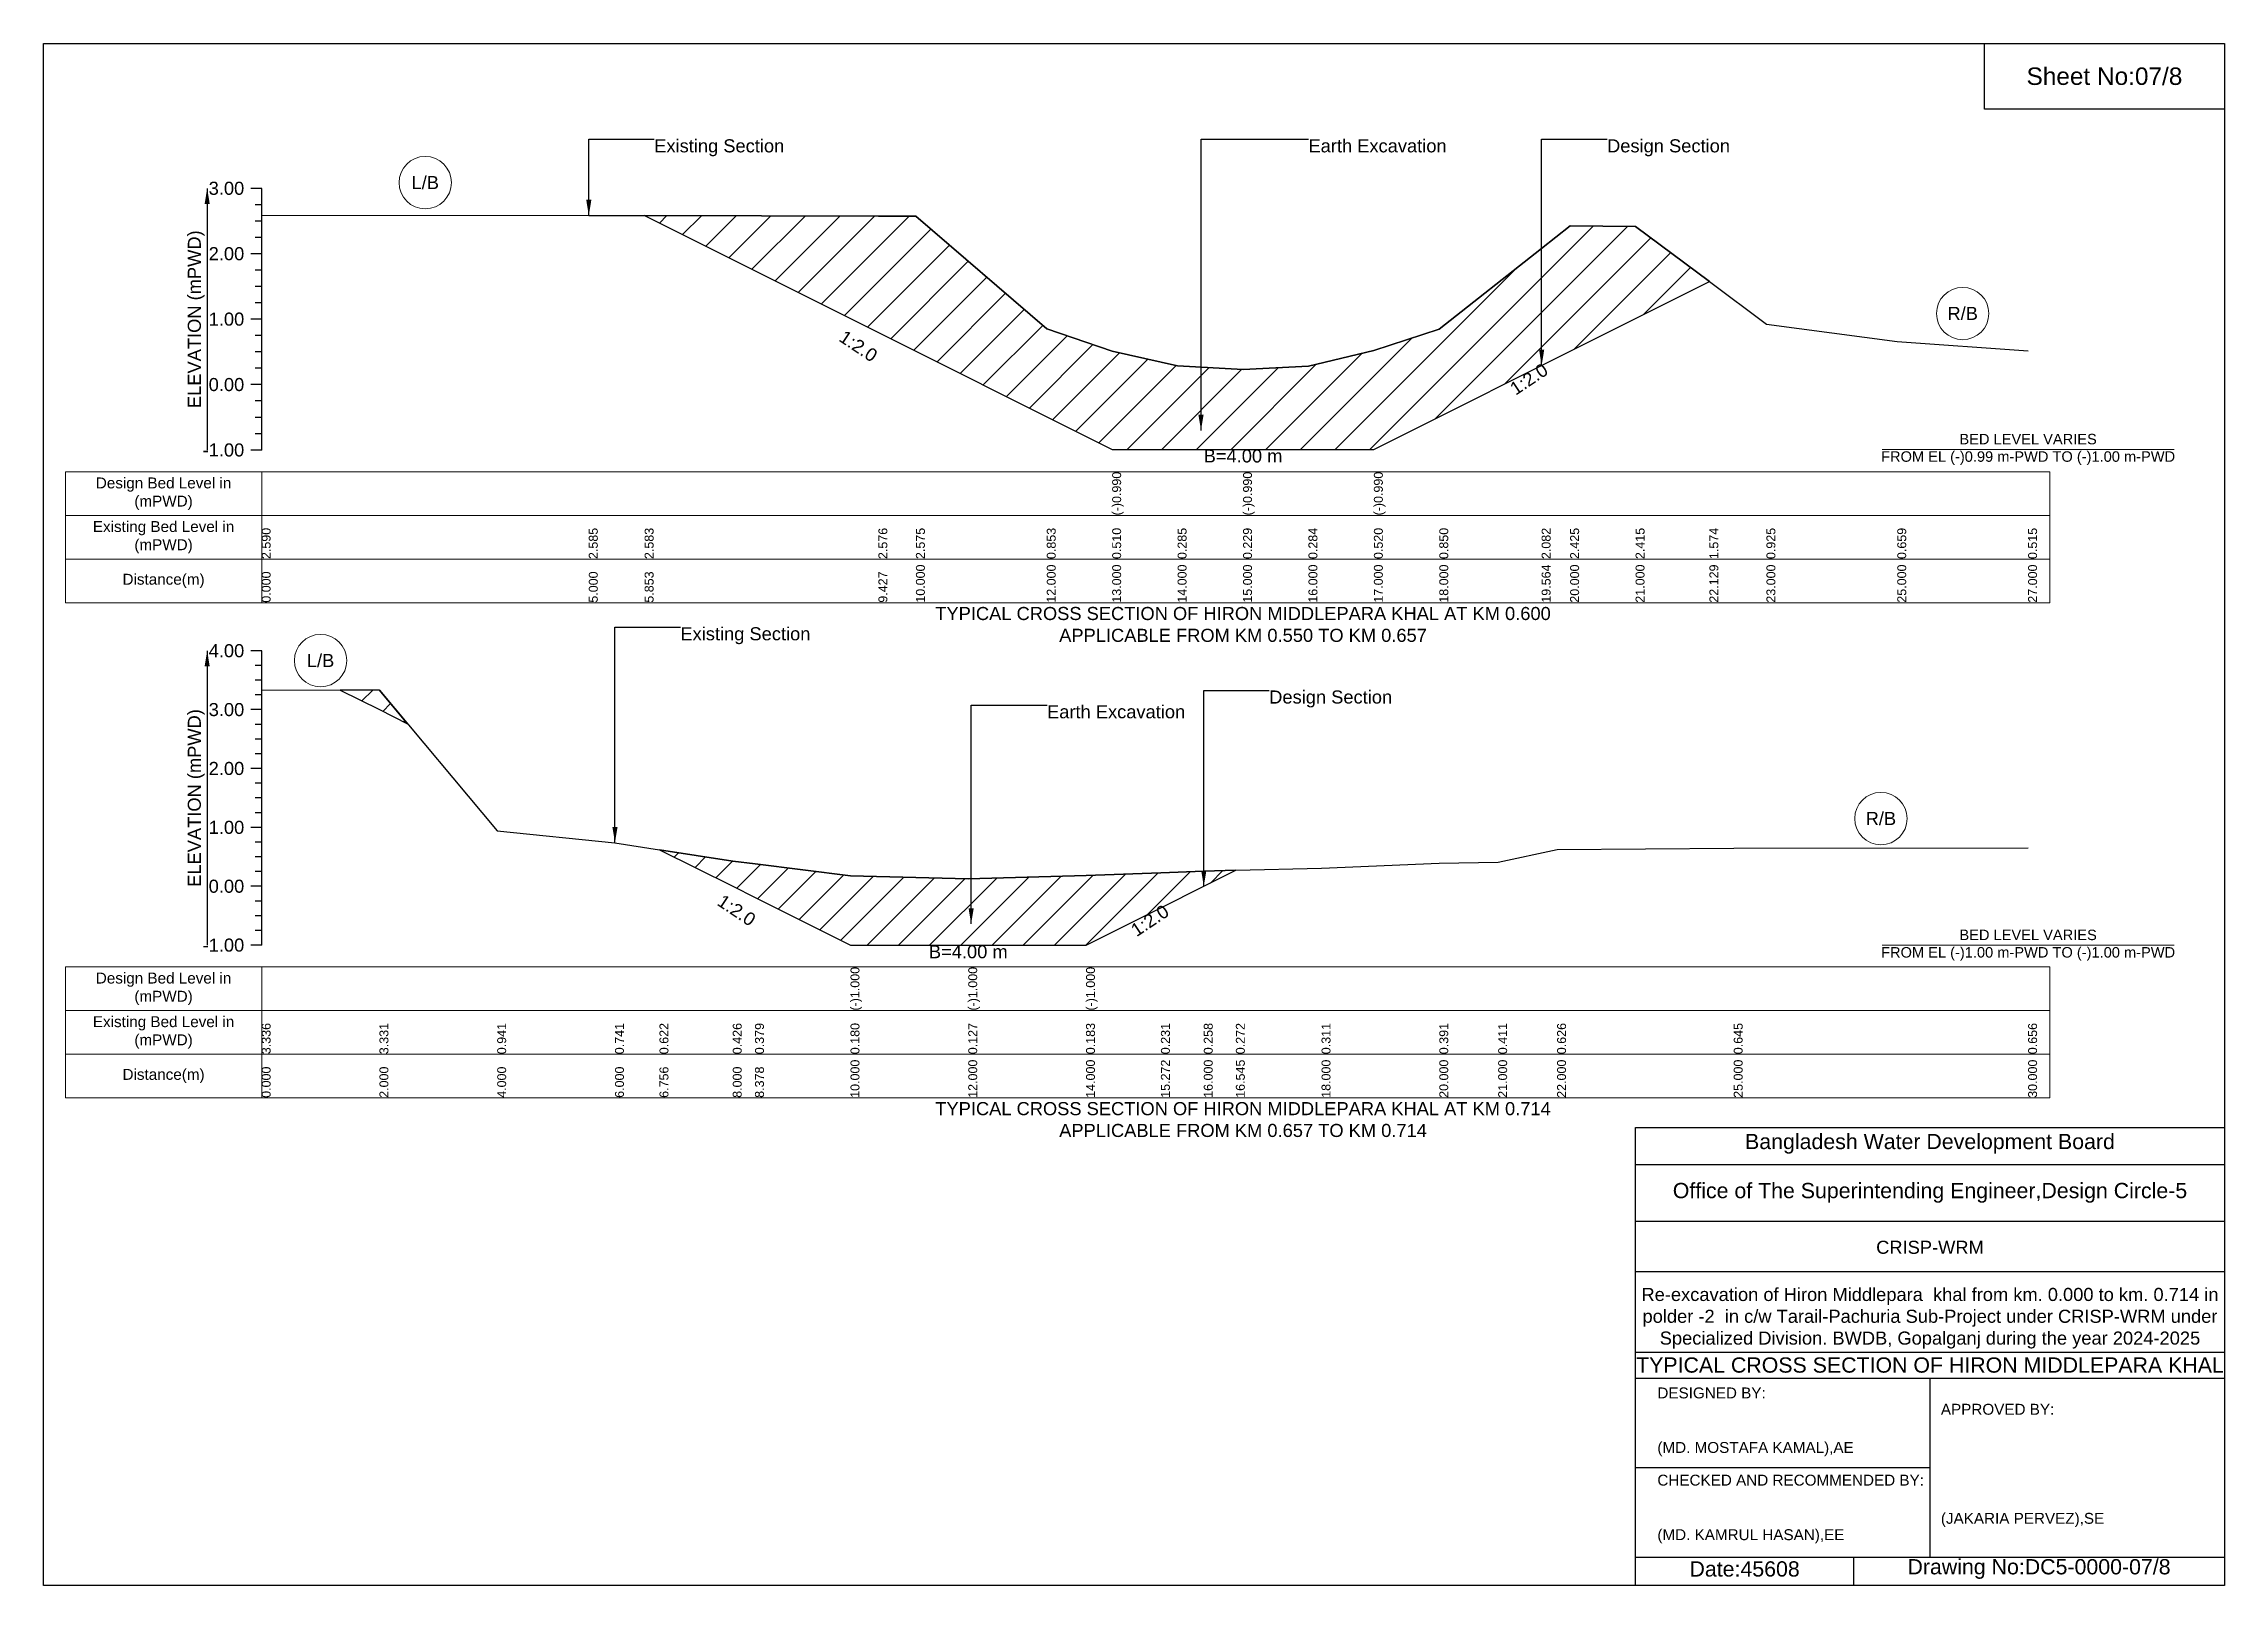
# Model space of a CAD drawing. Header units: inches. Extents: x 91000 to 178000, y -5656 to 6922.
# Drawn here: x 160000 to 168000, y -5656 to 0 of the extents above; entities that cross this region are included whole.
import ezdxf

# ---------------------------------------------------------------- set-up
doc = ezdxf.new("R2010")
doc.units = ezdxf.units.IN
doc.header["$LTSCALE"] = 7
doc.header["$MEASUREMENT"] = 0
for name, color, linetype, lineweight in [('Cross section Data Border', 7, 'Continuous', 9), ('Cross Section Labels', 7, 'Continuous', 9), ('Existing_Bed_Level for Xsection', 7, 'Continuous', 25)]:
    doc.layers.add(name, color=color, linetype=linetype, lineweight=lineweight)
doc.styles.get("Standard").update_dxf_attribs({"font": 'arial.ttf'})
doc.dimstyles.get("Standard").update_dxf_attribs({"dimtxt": 0.18, "dimasz": 0.18, "dimexe": 0.18, "dimexo": 0.0625, "dimgap": 0.09, "dimtad": 0, "dimtih": 1, "dimtoh": 1, "dimdec": 4, "dimzin": 0, "dimdsep": 46, "dimtxsty": 'Standard', "dimcen": 0.09, "dimadec": 0, "dimazin": 0, "dimtfac": 1, "dimtdec": 4, "dimtofl": 0, "dimtmove": 0, "dimatfit": 3, "dimfxl": 1, "dimtolj": 1, "dimtzin": 0, "dimarcsym": 0})

msp = doc.modelspace()

# ---------------------------------------------------------------- texts
at = {"attachment_point": 5}
for s, insert, char_height in [('Sheet No:07/8', (167560, -120), 64), ('Bangladesh Water Development Board', (166920, -4036), 56), ('Office of The Superintending Engineer,Design Circle-5', (166920, -4216), 56)]:
    msp.add_mtext(s, dxfattribs=dict(at, insert=insert, char_height=char_height))
for s, insert, char_height, width, attachment_point in [('CRISP-WRM', (166920, -4416), 48, 2240, 5), ('Re-excavation of Hiron Middlepara  khal from km. 0.000 to km. 0.714 in polder -2  in c/w Tarail-Pachuria Sub-Project under CRISP-WRM under Specialized Division. BWDB, Gopalganj during the year 2024-2025', (166920, -4676), 48, 2160, 5), ('TYPICAL CROSS SECTION OF HIRON MIDDLEPARA KHAL', (166920, -4848), 56, 2240, 5), ('DESIGNED BY:^J^J^J(MD. MOSTAFA KAMAL),AE', (165920, -5056), 40, 1120, 4), ('APPROVED BY:^J^J^J^J^J^J(JAKARIA PERVEZ),SE', (166960, -5216), 40, 1120, 4), ('CHECKED AND RECOMMENDED BY:^J^J^J(MD. KAMRUL HASAN),EE', (165920, -5376), 40, 1120, 4), ('Date:45608', (166240, -5596), 56, 1120, 5), ('Drawing No:DC5-0000-07/8', (167320, -5596), 56, 1760, 5)]:
    msp.add_mtext(s, dxfattribs=dict(insert=insert, char_height=char_height, width=width, attachment_point=attachment_point))
at = {"layer": 'Cross section Data Border', "char_height": 40, "width": 640, "attachment_point": 5}
for s, insert in [('Design Bed Level in (mPWD)', (160440, -1651)), ('Existing Bed Level in (mPWD)', (160440, -1811)), ('Distance(m)', (160440, -1971)), ('Design Bed Level in (mPWD)', (160440, -3467.4)), ('Existing Bed Level in (mPWD)', (160440, -3627.4)), ('Distance(m)', (160440, -3787.4))]:
    msp.add_mtext(s, dxfattribs=dict(at, insert=insert))
at = {"layer": 'Cross Section Labels'}
for s, insert, char_height, attachment_point in [('Existing Section', (162240, -351), 48, 1), ('Earth Excavation', (164640, -351), 48, 1), ('Design Section', (165735.4, -351), 48, 1), ('L/B', (161400, -510), 48, 5), ('R/B', (167040, -990.1), 48, 5), ('BED LEVEL VARIES ^JFROM EL (-)0.99 m-PWD TO (-)1.00 m-PWD', (167280, -1488.6), 38.4, 5), ('B=4.00 m', (164400, -1488.6), 48, 2), ('TYPICAL CROSS SECTION OF HIRON MIDDLEPARA KHAL AT KM 0.600^JAPPLICABLE FROM KM 0.550 TO KM 0.657', (164400, -2131), 48, 5), ('Existing Section', (162336, -2141), 48, 1), ('L/B', (161016, -2263.4), 48, 5), ('Design Section', (164496, -2373), 48, 1), ('Earth Excavation', (163681, -2427.1), 48, 1), ('R/B', (166740, -2842.9), 48, 5), ('BED LEVEL VARIES ^JFROM EL (-)1.00 m-PWD TO (-)1.00 m-PWD', (167280, -3307.4), 38.4, 5), ('B=4.00 m', (163392, -3307.4), 48, 2), ('TYPICAL CROSS SECTION OF HIRON MIDDLEPARA KHAL AT KM 0.714^JAPPLICABLE FROM KM 0.657 TO KM 0.714', (164400, -3947.4), 48, 5)]:
    msp.add_mtext(s, dxfattribs=dict(at, insert=insert, char_height=char_height, attachment_point=attachment_point))
at = {"layer": 'Cross Section Labels', "char_height": 48, "attachment_point": 2}
for insert, rotation in [((163002.4, -1089.8), 326.30993), ((165435.4, -1210.8), 33.69007), ((162555.7, -3159.3), 326.30993), ((164044.8, -3197), 33.69007)]:
    msp.add_mtext('1:2.0', dxfattribs=dict(at, insert=insert, rotation=rotation))
at = {"layer": 'Existing_Bed_Level for Xsection', "char_height": 48, "attachment_point": 6}
for s, insert in [('3.00', (160736, -531)), ('2.00', (160736, -771)), ('1.00', (160736, -1011)), ('0.00', (160736, -1251)), ('-1.00', (160736, -1491)), ('4.00', (160736, -2227.4)), ('3.00', (160736, -2443.4)), ('2.00', (160736, -2659.4)), ('1.00', (160736, -2875.4)), ('0.00', (160736, -3091.4)), ('-1.00', (160736, -3307.4))]:
    msp.add_mtext(s, dxfattribs=dict(at, insert=insert))
at = {"layer": 'Existing_Bed_Level for Xsection', "rotation": 90}
for s, insert, char_height, attachment_point in [('ELEVATION (mPWD)', (160560, -1011), 48, 5), ('(-)0.990', (163920, -1731), 32.8, 1), ('(-)0.990', (164400, -1731), 32.8, 1), ('(-)0.990', (164880, -1731), 32.8, 1), ('2.590', (160800, -1891), 32.8, 1), ('2.585', (162000, -1891), 32.8, 1), ('2.583', (162204.8, -1891), 32.8, 1), ('2.576', (163062.4, -1891), 32.8, 1), ('2.575', (163200, -1891), 32.8, 1), ('0.853', (163680, -1891), 32.8, 1), ('0.510', (163920, -1891), 32.8, 1), ('0.285', (164160, -1891), 32.8, 1), ('0.229', (164400, -1891), 32.8, 1), ('0.284', (164640, -1891), 32.8, 1), ('0.520', (164880, -1891), 32.8, 1), ('0.850', (165120, -1891), 32.8, 1), ('2.082', (165495.4, -1891), 32.8, 1), ('2.425', (165600, -1891), 32.8, 1), ('2.415', (165840, -1891), 32.8, 1), ('1.574', (166110.8, -1891), 32.8, 1), ('0.925', (166320, -1891), 32.8, 1), ('0.659', (166800, -1891), 32.8, 1), ('0.515', (167280, -1891), 32.8, 1), ('10.000', (163200, -2051), 32.8, 1), ('12.000', (163680, -2051), 32.8, 1), ('13.000', (163920, -2051), 32.8, 1), ('14.000', (164160, -2051), 32.8, 1), ('15.000', (164400, -2051), 32.8, 1), ('16.000', (164640, -2051), 32.8, 1), ('17.000', (164880, -2051), 32.8, 1), ('18.000', (165120, -2051), 32.8, 1), ('19.564', (165495.4, -2051), 32.8, 1), ('20.000', (165600, -2051), 32.8, 1), ('21.000', (165840, -2051), 32.8, 1), ('22.129', (166110.8, -2051), 32.8, 1), ('23.000', (166320, -2051), 32.8, 1), ('25.000', (166800, -2051), 32.8, 1), ('27.000', (167280, -2051), 32.8, 1), ('0.000', (160800, -2051), 32.8, 1), ('5.000', (162000, -2051), 32.8, 1), ('5.853', (162204.8, -2051), 32.8, 1), ('9.427', (163062.4, -2051), 32.8, 1), ('ELEVATION (mPWD)', (160560, -2767.4), 48, 5), ('(-)1.000', (162960, -3547.4), 32.8, 1), ('(-)1.000', (163392, -3547.4), 32.8, 1), ('(-)1.000', (163824, -3547.4), 32.8, 1), ('3.336', (160800, -3707.4), 32.8, 1), ('3.331', (161232, -3707.4), 32.8, 1), ('0.941', (161664, -3707.4), 32.8, 1), ('0.741', (162096, -3707.4), 32.8, 1), ('0.622', (162259.3, -3707.4), 32.8, 1), ('0.426', (162528, -3707.4), 32.8, 1), ('0.379', (162609.7, -3707.4), 32.8, 1), ('0.180', (162960, -3707.4), 32.8, 1), ('0.127', (163392, -3707.4), 32.8, 1), ('0.183', (163824, -3707.4), 32.8, 1), ('0.231', (164098.8, -3707.4), 32.8, 1), ('0.258', (164256, -3707.4), 32.8, 1), ('0.272', (164373.7, -3707.4), 32.8, 1), ('0.311', (164688, -3707.4), 32.8, 1), ('0.391', (165120, -3707.4), 32.8, 1), ('0.411', (165336, -3707.4), 32.8, 1), ('0.626', (165552, -3707.4), 32.8, 1), ('0.645', (166200, -3707.4), 32.8, 1), ('0.656', (167280, -3707.4), 32.8, 1), ('0.000', (160800, -3867.4), 32.8, 1), ('2.000', (161232, -3867.4), 32.8, 1), ('4.000', (161664, -3867.4), 32.8, 1), ('6.000', (162096, -3867.4), 32.8, 1), ('6.756', (162259.3, -3867.4), 32.8, 1), ('8.000', (162528, -3867.4), 32.8, 1), ('8.378', (162609.7, -3867.4), 32.8, 1), ('10.000', (162960, -3867.4), 32.8, 1), ('12.000', (163392, -3867.4), 32.8, 1), ('14.000', (163824, -3867.4), 32.8, 1), ('15.272', (164098.8, -3867.4), 32.8, 1), ('16.000', (164256, -3867.4), 32.8, 1), ('16.545', (164373.7, -3867.4), 32.8, 1), ('18.000', (164688, -3867.4), 32.8, 1), ('20.000', (165120, -3867.4), 32.8, 1), ('21.000', (165336, -3867.4), 32.8, 1), ('22.000', (165552, -3867.4), 32.8, 1), ('25.000', (166200, -3867.4), 32.8, 1), ('30.000', (167280, -3867.4), 32.8, 1)]:
    msp.add_mtext(s, dxfattribs=dict(at, insert=insert, char_height=char_height, attachment_point=attachment_point))

# ---------------------------------------------------------------- hatches: boundary and pattern name
at = {"layer": 'Existing_Bed_Level for Xsection'}
h = msp.add_hatch(dxfattribs=at)
h.set_pattern_fill('ANSI31', color=256, scale=720, style=0)
h.paths.add_polyline_path([(162204.8, -631), (163062.4, -1059.8), (163200, -1128.6), (163680, -1368.6), (163920, -1488.6), (164160, -1488.6), (164400, -1488.6), (164640, -1488.6), (164880, -1488.6), (165120, -1368.6), (165495.4, -1180.8), (165600, -1128.6), (165840, -1008.6), (166110.8, -873.1), (165840, -671.4), (165600, -669), (165495.4, -751.3), (165120, -1047), (164880, -1126.2), (164640, -1182.8), (164400, -1196), (164160, -1182.6), (163920, -1128.6), (163680, -1046.2), (163200, -633), (163062.4, -632.7)])
h = msp.add_hatch(dxfattribs=at)
h.set_pattern_fill('ANSI31', color=256, scale=648, style=0)
h.paths.add_polyline_path([(161088.3, -2371.6), (161232, -2443.4), (161334.9, -2494.9), (161232, -2371.9)])
h = msp.add_hatch(dxfattribs=at)
h.set_pattern_fill('ANSI31', color=256, scale=648, style=0)
h.paths.add_polyline_path([(162259.3, -2957.1), (162528, -3091.4), (162609.7, -3132.3), (162960, -3307.4), (163392, -3307.4), (163824, -3307.4), (164098.8, -3170), (164256, -3091.4), (164373.7, -3032.6), (164256, -3035.7), (164098.8, -3041.6), (163824, -3051.9), (163392, -3064), (162960, -3052.6), (162609.7, -3009.5), (162528, -2999.4)])

# ---------------------------------------------------------------- linework, layer by layer
for points in [[(160000, 0), (168000, 0), (168000, -5656), (160000, -5656)], [(167120, 0), (168000, 0), (168000, -240), (167120, -240)]]:
    msp.add_lwpolyline(points, close=True)
for points in [[(165840, -5656), (165840, -3976), (168000, -3976)], [(165840, -4112), (168000, -4112)], [(165840, -4320), (168000, -4320)], [(165840, -4504), (168000, -4504)], [(165840, -4800), (168000, -4800)], [(165840, -4896), (168000, -4896)], [(166920, -4896), (166920, -5552)], [(165840, -5224), (166920, -5224)], [(165840, -5552), (168000, -5552)], [(166640, -5552), (166640, -5656)]]:
    msp.add_lwpolyline(points)
at = {"layer": 'Cross section Data Border'}
for points in [[(160080, -1571), (167360, -1571), (167360, -2051), (160080, -2051)], [(160080, -3387.4), (167360, -3387.4), (167360, -3867.4), (160080, -3867.4)]]:
    msp.add_lwpolyline(points, close=True, dxfattribs=at)
for points in [[(160800, -1571), (160800, -2051)], [(160080, -1731), (167360, -1731)], [(160080, -1891), (167360, -1891)], [(160800, -3387.4), (160800, -3867.4)], [(160080, -3547.4), (167360, -3547.4)], [(160080, -3707.4), (167360, -3707.4)]]:
    msp.add_lwpolyline(points, dxfattribs=at)
at = {"layer": 'Cross Section Labels'}
for points in [[(166744.2, -1488.6), (167815.8, -1488.6)], [(166744.2, -3307.4), (167815.8, -3307.4)]]:
    msp.add_lwpolyline(points, dxfattribs=at)
for centre in [(161400, -510), (167040, -990.1), (161016, -2263.4), (166740, -2842.9)]:
    msp.add_circle(centre, 96, dxfattribs=at)
at = {"layer": 'Existing_Bed_Level for Xsection'}
for points in [[(160800, -531), (160760, -531)], [(160800, -1491), (160800, -1251), (160800, -1011), (160800, -771), (160800, -531)], [(160800, -591), (160776, -591)], [(160800, -629.4), (162000, -630.6), (162204.8, -631), (163062.4, -632.7), (163200, -633), (163680, -1046.2), (163920, -1128.6), (163920, -1128.6), (164160, -1182.6), (164400, -1196), (164400, -1196), (164640, -1182.8), (164880, -1126.2), (164880, -1126.2), (165120, -1047), (165495.4, -751.3), (165600, -669), (165840, -671.4), (166110.8, -873.1), (166320, -1029), (166800, -1092.8), (167280, -1127.4)], [(160800, -651), (160776, -651)], [(160800, -711), (160776, -711)], [(160800, -771), (160760, -771)], [(160800, -831), (160776, -831)], [(160800, -891), (160776, -891)], [(160800, -951), (160776, -951)], [(160800, -1011), (160760, -1011)], [(160800, -1071), (160776, -1071)], [(160800, -1131), (160776, -1131)], [(160800, -1191), (160776, -1191)], [(160800, -1251), (160760, -1251)], [(160800, -1311), (160776, -1311)], [(160800, -1371), (160776, -1371)], [(160800, -1431), (160776, -1431)], [(160800, -1491), (160760, -1491)], [(160800, -2227.4), (160760, -2227.4)], [(160800, -3307.4), (160800, -3091.4), (160800, -2875.4), (160800, -2659.4), (160800, -2443.4), (160800, -2227.4)], [(160800, -2281.4), (160776, -2281.4)], [(160800, -2335.4), (160776, -2335.4)], [(160800, -2389.4), (160776, -2389.4)], [(160800, -2370.9), (161232, -2371.9), (161664, -2888.2), (162096, -2931.4), (162259.3, -2957.1), (162528, -2999.4), (162609.7, -3009.5), (162960, -3052.6), (162960, -3052.6), (163392, -3064), (163392, -3064), (163824, -3051.9), (163824, -3051.9), (164098.8, -3041.6), (164256, -3035.7), (164373.7, -3032.6), (164688, -3024.3), (165120, -3007), (165336, -3002.7), (165552, -2956.2), (166200, -2952.1), (167280, -2949.7)], [(160800, -2443.4), (160760, -2443.4)], [(160800, -2497.4), (160776, -2497.4)], [(160800, -2551.4), (160776, -2551.4)], [(160800, -2605.4), (160776, -2605.4)], [(160800, -2659.4), (160760, -2659.4)], [(160800, -2713.4), (160776, -2713.4)], [(160800, -2767.4), (160776, -2767.4)], [(160800, -2875.4), (160760, -2875.4)], [(160800, -2821.4), (160776, -2821.4)], [(160800, -2929.4), (160776, -2929.4)], [(160800, -2983.4), (160776, -2983.4)], [(160800, -3037.4), (160776, -3037.4)], [(160800, -3091.4), (160760, -3091.4)], [(160800, -3145.4), (160776, -3145.4)], [(160800, -3199.4), (160776, -3199.4)], [(160800, -3253.4), (160776, -3253.4)], [(160800, -3307.4), (160760, -3307.4)]]:
    msp.add_lwpolyline(points, dxfattribs=at)
for points in [[(162204.8, -631), (163062.4, -1059.8), (163200, -1128.6), (163680, -1368.6), (163920, -1488.6), (163920, -1488.6), (164160, -1488.6), (164400, -1488.6), (164400, -1488.6), (164640, -1488.6), (164880, -1488.6), (164880, -1488.6), (165120, -1368.6), (165495.4, -1180.8), (165600, -1128.6), (165840, -1008.6), (166110.8, -873.1), (166110.8, -873.1), (166110.8, -873.1), (165840, -671.4), (165600, -669), (165495.4, -751.3), (165120, -1047), (164880, -1126.2), (164880, -1126.2), (164640, -1182.8), (164400, -1196), (164400, -1196), (164160, -1182.6), (163920, -1128.6), (163920, -1128.6), (163680, -1046.2), (163200, -633), (163062.4, -632.7)], [(161088.3, -2371.6), (161232, -2443.4), (161334.9, -2494.9), (161232, -2371.9)], [(162259.3, -2957.1), (162259.3, -2957.1), (162528, -3091.4), (162609.7, -3132.3), (162960, -3307.4), (162960, -3307.4), (163392, -3307.4), (163392, -3307.4), (163824, -3307.4), (163824, -3307.4), (164098.8, -3170), (164256, -3091.4), (164373.7, -3032.6), (164373.7, -3032.6), (164373.7, -3032.6), (164256, -3035.7), (164098.8, -3041.6), (163824, -3051.9), (163824, -3051.9), (163392, -3064), (163392, -3064), (162960, -3052.6), (162960, -3052.6), (162609.7, -3009.5), (162528, -2999.4), (162259.3, -2957.1)]]:
    msp.add_lwpolyline(points, close=True, dxfattribs=at)

msp.set_redraw_order([(e.dxf.handle, doc.entitydb.next_handle()) for e in msp.query("TEXT MTEXT ATTDEF DIMENSION ARC_DIMENSION")])  # texts and dimensions are drawn at this point

# ---------------------------------------------------------------- leaders
at = {"layer": 'Cross Section Labels', "annotation_type": 0, "has_hookline": 1, "hookline_direction": 0}
for points, text_width in [([(162000, -630.6), (162000, -351), (162239.9, -351)], 467.2), ([(164245.8, -1419.4), (164245.8, -351), (164639.9, -351)], 497), ([(165495.4, -1180.8), (165495.4, -351), (165735.3, -351)], 441.2), ([(162096, -2931.4), (162096, -2141), (162335.9, -2141)], 467.2), ([(164256, -3091.4), (164256, -2373), (164495.9, -2373)], 441.2), ([(163402.6, -3229.4), (163402.6, -2427.1), (163680.9, -2427.1)], 497)]:
    msp.add_leader(points, dimstyle='Standard', override={"dimasz": 57.6}, dxfattribs=dict(at, text_width=text_width))
at = {"layer": 'Existing_Bed_Level for Xsection'}
for points in [[(160600, -531), (160600, -1491)], [(160600, -2227.4), (160600, -3307.4)]]:
    msp.add_leader(points, dimstyle='Standard', override={"dimasz": 57.6}, dxfattribs=at)

doc.saveas('drawing.dxf')
